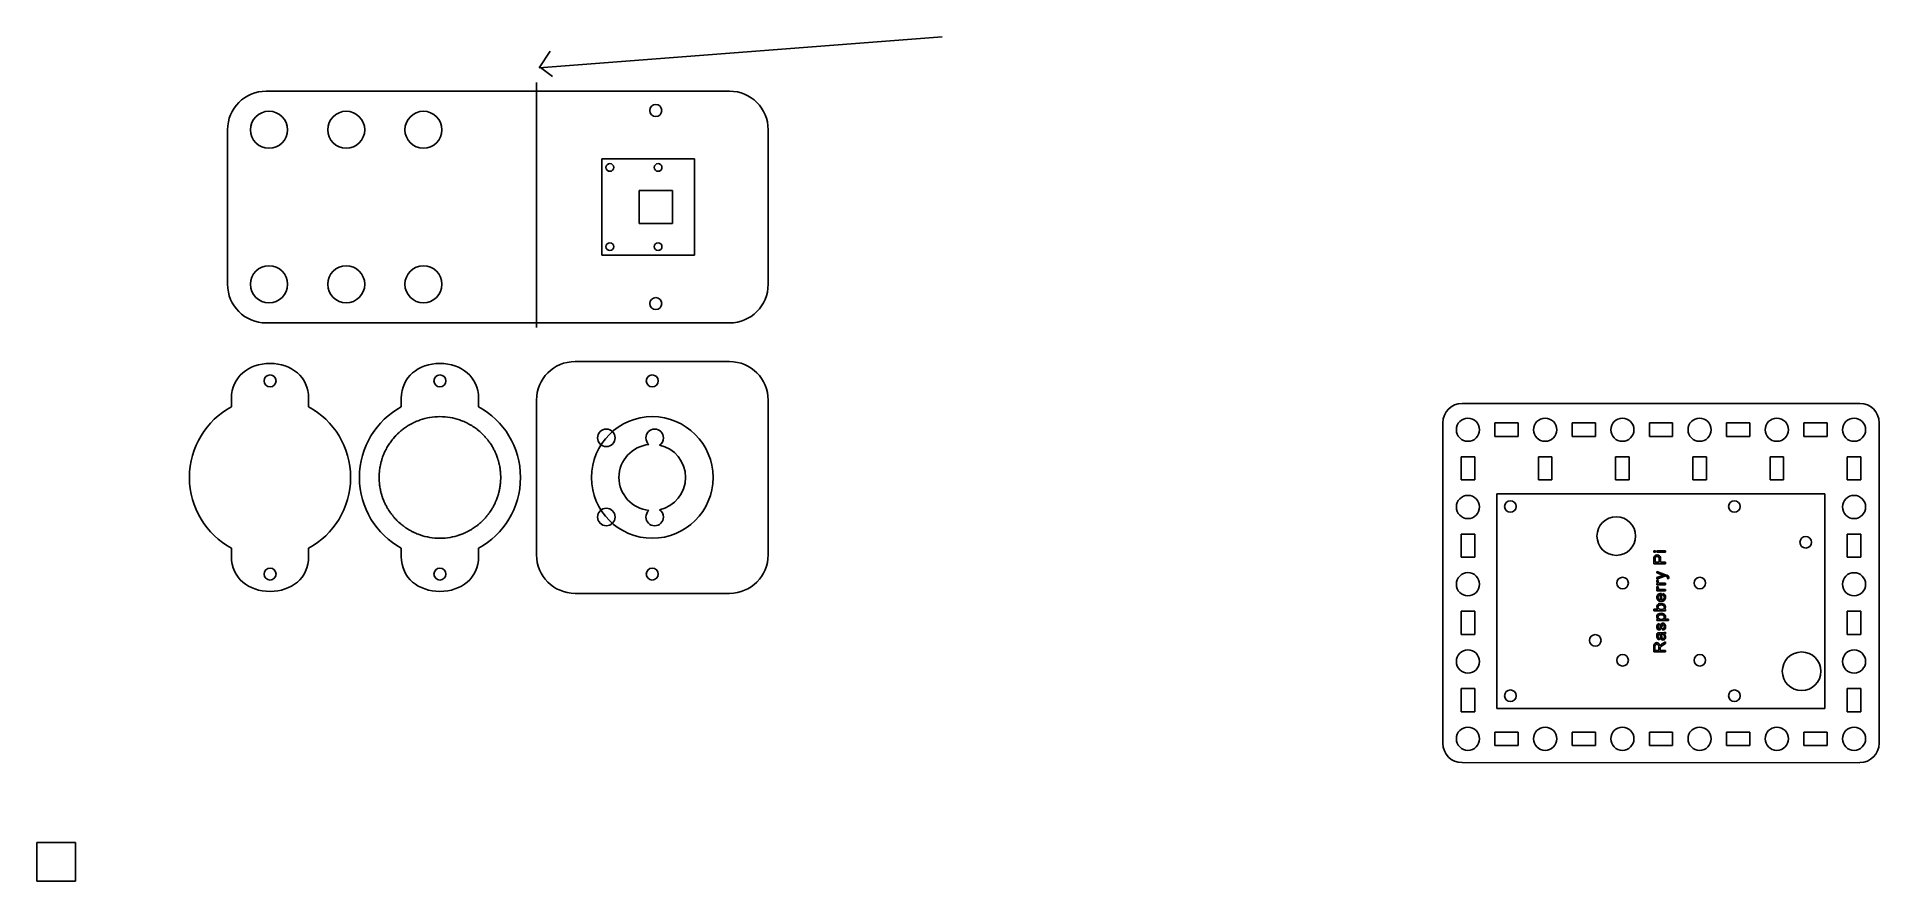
# Model space of a CAD drawing. Extents: x 15 to 492, y 122 to 340.
import ezdxf

# ---------------------------------------------------------------- set-up
doc = ezdxf.new("R2010")
doc.units = 0
doc.layers.add('Layer_1', color=7, linetype='CONTINUOUS')

msp = doc.modelspace()

# ---------------------------------------------------------------- linework, layer by layer
at = {"layer": 'Layer_1', "color": 5}
for p, q in [((249.736647, 340.394482), (145.394624, 332.412032)), ((145.394624, 332.412032), (148.245497, 336.688345)), ((145.394624, 332.697122), (148.815673, 330.131333))]:
    msp.add_line(p, q, dxfattribs=at)
at = {"layer": 'Layer_1', "color": 7}
for p, q in [((74.679852, 326.338144), (194.679849, 326.338144)), ((74.679852, 326.338144), (74.679852, 326.338144)), ((64.679853, 276.338145), (64.679853, 316.338144)), ((204.679849, 316.338144), (204.679849, 276.338145)), ((194.679849, 266.338146), (74.679852, 266.338146)), ((75.680025, 255.839575), (75.680025, 255.839575)), ((119.679937, 255.839575), (119.679937, 255.839575)), ((154.679856, 256.338273), (194.679855, 256.338273)), ((154.679856, 256.338273), (154.679856, 256.338273)), ((65.678804, 246.838323), (65.678804, 245.268462)), ((65.678804, 245.268462), (65.678804, 244.837692)), ((65.678804, 244.837692), (65.678804, 244.643029)), ((85.681304, 245.268462), (85.681304, 246.838323)), ((85.681304, 244.837692), (85.681304, 245.268462)), ((85.681304, 244.651849), (85.681304, 244.837692)), ((109.678716, 246.838323), (109.678716, 245.268462)), ((109.678716, 245.268462), (109.678716, 244.837692)), ((109.678716, 244.837692), (109.678716, 244.643029)), ((129.681216, 245.268462), (129.681216, 246.838323)), ((129.681216, 244.837692), (129.681216, 245.268462)), ((129.681216, 244.651849), (129.681216, 244.837692)), ((144.679856, 206.338274), (144.679856, 246.338273)), ((204.679855, 246.338273), (204.679855, 206.338274)), ((119.679909, 242.076585), (119.679937, 242.076571)), ((175.274842, 238.85948), (175.274842, 238.85948)), ((65.678804, 208.024696), (65.678804, 207.838853)), ((65.678804, 207.838853), (65.678804, 207.266972)), ((65.678804, 207.266972), (65.678804, 205.838222)), ((85.681304, 207.838853), (85.681304, 208.015877)), ((85.681304, 207.266972), (85.681304, 207.838853)), ((85.681304, 205.838222), (85.681304, 207.266972)), ((109.678716, 208.024696), (109.678716, 207.838852)), ((109.678716, 207.838852), (109.678716, 207.266971)), ((109.678716, 207.266971), (109.678716, 205.838221)), ((129.681216, 207.838852), (129.681216, 208.015876)), ((129.681216, 207.266971), (129.681216, 207.838852)), ((129.681216, 205.838221), (129.681216, 207.266971)), ((194.679855, 196.338275), (154.679856, 196.338275)), ((15.287302, 131.836312), (25.287302, 131.836312)), ((15.287302, 121.836312), (15.287302, 131.836312)), ((25.287302, 131.836312), (25.287302, 121.836312)), ((25.287302, 121.836312), (15.287302, 121.836312))]:
    msp.add_line(p, q, dxfattribs=at)
at = {"layer": 'Layer_1', "color": 1}
for p, q in [((144.65486, 328.544264), (144.65486, 265.132024)), ((177.13546, 321.33801), (177.13546, 321.33801)), ((80.200283, 316.338105), (80.200283, 316.338105)), ((100.200243, 316.338105), (100.200243, 316.338105)), ((120.200203, 316.338105), (120.200203, 316.338105)), ((185.583412, 308.838651), (161.583235, 308.838651)), ((161.583235, 308.838651), (161.583235, 283.838701)), ((163.682178, 305.588509), (163.682178, 305.588509)), ((176.182364, 305.588509), (176.182364, 305.588509)), ((185.583412, 283.838701), (185.583412, 308.838651)), ((185.583412, 308.838651), (185.583412, 308.838651)), ((179.875919, 300.630835), (171.290522, 300.630835)), ((171.290522, 300.630835), (171.290522, 292.045457)), ((179.875919, 292.045457), (179.875919, 300.630835)), ((179.875919, 300.630835), (179.875919, 300.630835)), ((171.290522, 292.045457), (179.875919, 292.045457)), ((161.583235, 283.838701), (185.583412, 283.838701)), ((163.682178, 285.088451), (163.682178, 285.088451)), ((176.182364, 285.088451), (176.182364, 285.088451)), ((80.200283, 276.338185), (80.200283, 276.338185)), ((100.200243, 276.338185), (100.200243, 276.338185)), ((120.200203, 276.338185), (120.200203, 276.338185)), ((177.13546, 271.338113), (177.13546, 271.338113)), ((77.225728, 251.336133), (77.225728, 251.336133)), ((121.22564, 251.336132), (121.22564, 251.336132)), ((176.232109, 251.338137), (176.232109, 251.338137)), ((384.407582, 245.50763), (384.407582, 245.521374)), ((384.407582, 245.521374), (487.406357, 245.521092)), ((379.405758, 177.025702), (379.406604, 240.506652)), ((388.906698, 238.691136), (388.906698, 238.691136)), ((392.906352, 236.940407), (392.906352, 240.440668)), ((392.906352, 240.440668), (398.906746, 240.440668)), ((398.906746, 240.440668), (398.906746, 236.940407)), ((408.906162, 238.690467), (408.906162, 238.690467)), ((412.906379, 236.940407), (412.906379, 240.440668)), ((412.906379, 240.440668), (418.906791, 240.440668)), ((418.906791, 240.440668), (418.906791, 236.940407)), ((428.906347, 238.690467), (428.906347, 238.690467)), ((432.906763, 236.940407), (432.906763, 240.440668)), ((432.906763, 240.440668), (438.907174, 240.440668)), ((438.907174, 240.440668), (438.907174, 236.940407)), ((448.906477, 238.690467), (448.906477, 238.690467)), ((452.906807, 236.940407), (452.906807, 240.440668)), ((452.906807, 240.440668), (458.90719, 240.440668)), ((458.90719, 240.440668), (458.90719, 236.940407)), ((468.906634, 238.690467), (468.906634, 238.690467)), ((472.907191, 236.940407), (472.907191, 240.440668)), ((472.907191, 240.440668), (478.907574, 240.440668)), ((478.907574, 240.440668), (478.907574, 236.940407)), ((488.90682, 238.691136), (488.90682, 238.691136)), ((492.405924, 240.520114), (492.405924, 219.519253)), ((162.778381, 234.315866), (162.778381, 234.315866)), ((398.906746, 236.940407), (392.906352, 236.940407)), ((418.906791, 236.940407), (412.906379, 236.940407)), ((438.907174, 236.940407), (432.906763, 236.940407)), ((458.90719, 236.940407), (452.906807, 236.940407)), ((478.907574, 236.940407), (472.907191, 236.940407)), ((384.157463, 225.689266), (384.157463, 231.689663)), ((384.157463, 231.689663), (387.657371, 231.689663)), ((387.657371, 231.689663), (387.657371, 225.689266)), ((404.15749, 225.689266), (404.15749, 231.689663)), ((404.15749, 231.689663), (407.657413, 231.689663)), ((407.657413, 231.689663), (407.657413, 225.689266)), ((424.157874, 225.689266), (424.157874, 231.689663)), ((424.157874, 231.689663), (427.657796, 231.689663)), ((427.657796, 231.689663), (427.657796, 225.689266)), ((444.157918, 225.689266), (444.157918, 231.689663)), ((444.157918, 231.689663), (447.657813, 231.689663)), ((447.657813, 231.689663), (447.657813, 225.689266)), ((464.157935, 225.689266), (464.157935, 231.689663)), ((464.157935, 231.689663), (467.657857, 231.689663)), ((467.657857, 231.689663), (467.657857, 225.689266)), ((484.158318, 225.689266), (484.158318, 231.689663)), ((484.158318, 231.689663), (487.658241, 231.689663)), ((487.658241, 231.689663), (487.658241, 225.689266)), ((190.420328, 226.338286), (190.420328, 226.338286)), ((387.657371, 225.689266), (384.157463, 225.689266)), ((387.657371, 225.689266), (387.657371, 225.689266)), ((407.657413, 225.689266), (404.15749, 225.689266)), ((407.657413, 225.689266), (407.657413, 225.689266)), ((427.657796, 225.689266), (424.157874, 225.689266)), ((427.657796, 225.689266), (427.657796, 225.689266)), ((447.657813, 225.689266), (444.157918, 225.689266)), ((447.657813, 225.689266), (447.657813, 225.689266)), ((467.657857, 225.689266), (464.157935, 225.689266)), ((467.657857, 225.689266), (467.657857, 225.689266)), ((487.658241, 225.689266), (484.158318, 225.689266)), ((487.658241, 225.689266), (487.658241, 225.689266)), ((393.399888, 166.520671), (393.399888, 222.134324)), ((393.399888, 222.134324), (478.331502, 222.134324)), ((396.908133, 220.327396), (396.908133, 220.327396)), ((454.908525, 220.327396), (454.908525, 220.327396)), ((478.331502, 222.134324), (478.331502, 166.520671)), ((492.405924, 219.519253), (492.405924, 179.52025)), ((388.906698, 218.691001), (388.906698, 218.691001)), ((488.90682, 218.690296), (488.90682, 218.690296)), ((162.778381, 213.81595), (162.778381, 213.81595)), ((384.157463, 205.689306), (384.157463, 211.689703)), ((384.157463, 211.689703), (387.657371, 211.689703)), ((387.657371, 211.689703), (387.657371, 205.689306)), ((429.330753, 211.163466), (429.330753, 211.163466)), ((484.158318, 205.689235), (484.158318, 211.689632)), ((484.158318, 211.689632), (487.658241, 211.689632)), ((487.658241, 211.689632), (487.658241, 205.689235)), ((387.657371, 205.689306), (384.157463, 205.689306)), ((387.657371, 205.689306), (387.657371, 205.689306)), ((434.447696, 207.332474), (434.019791, 207.332474)), ((434.019791, 207.332474), (434.019791, 206.960293)), ((434.019791, 206.960293), (434.447696, 206.960293)), ((434.447696, 206.960293), (434.447696, 207.332474)), ((434.447696, 207.332474), (434.447696, 207.332474)), ((437.050152, 207.332474), (434.854802, 207.332474)), ((434.854802, 207.332474), (434.854802, 206.960293)), ((434.854802, 206.960293), (437.050152, 206.960293)), ((437.050152, 206.960293), (437.050152, 207.332474)), ((437.050152, 207.332474), (437.050152, 207.332474)), ((474.888701, 209.560088), (474.888701, 209.560088)), ((487.658241, 205.689235), (484.158318, 205.689235)), ((487.658241, 205.689235), (487.658241, 205.689235)), ((77.225728, 201.336233), (77.225728, 201.336233)), ((121.22564, 201.336232), (121.22564, 201.336232)), ((176.232109, 201.338239), (176.232109, 201.338239)), ((425.961641, 200.513632), (425.961641, 200.513632)), ((434.019819, 205.113677), (434.019819, 203.970324)), ((434.019819, 203.970324), (437.05018, 203.970324)), ((434.377536, 204.371432), (434.377536, 205.146485)), ((435.460563, 204.371432), (434.377536, 204.371432)), ((434.377536, 204.371432), (434.377536, 204.371432)), ((437.087349, 201.172161), (434.854971, 202.007186)), ((434.854971, 202.007186), (434.854971, 201.635006)), ((434.854971, 201.635006), (436.13451, 201.165811)), ((436.126043, 200.853603), (434.854971, 200.396756)), ((434.854971, 199.996), (437.054188, 200.828908)), ((434.854971, 200.396756), (434.854971, 199.996)), ((435.460563, 205.154952), (435.460563, 204.371432)), ((435.81828, 204.371432), (435.81828, 205.148602)), ((437.05018, 204.371432), (435.81828, 204.371432)), ((437.05018, 203.970324), (437.05018, 204.371432)), ((437.05018, 204.371432), (437.05018, 204.371432)), ((437.941071, 200.429917), (437.941071, 200.429917)), ((445.961968, 200.513632), (445.961968, 200.513632)), ((388.906698, 198.691041), (388.906698, 198.691041)), ((435.187852, 198.916288), (434.85483, 198.916288)), ((434.85483, 198.916288), (434.85483, 198.581149)), ((434.85483, 198.581149), (437.05018, 198.581149)), ((435.187852, 197.294851), (434.85483, 197.294851)), ((434.85483, 197.294851), (434.85483, 196.959712)), ((434.85483, 196.959712), (437.05018, 196.959712)), ((435.270402, 199.645833), (434.925385, 199.773891)), ((435.270402, 198.024396), (434.925385, 198.152454)), ((435.741657, 195.904732), (435.741657, 194.678829)), ((437.05018, 198.95333), (435.90083, 198.95333)), ((437.05018, 197.331893), (435.90083, 197.331893)), ((436.047501, 194.658368), (436.047501, 196.295609)), ((436.390768, 196.284956), (436.343129, 195.900428)), ((436.686396, 195.671122), (436.686396, 195.671193)), ((437.05018, 198.581149), (437.05018, 198.95333)), ((437.05018, 198.95333), (437.05018, 198.95333)), ((437.05018, 196.959712), (437.05018, 197.331893)), ((437.05018, 197.331893), (437.05018, 197.331893)), ((437.546327, 200.148753), (437.895577, 200.190028)), ((488.90682, 198.690124), (488.90682, 198.690124)), ((384.157463, 185.689346), (384.157463, 191.689743)), ((384.157463, 191.689743), (387.657371, 191.689743)), ((387.657371, 191.689743), (387.657371, 185.689346)), ((435.100984, 192.201764), (434.019706, 192.201764)), ((434.019706, 192.201764), (434.019706, 191.829584)), ((434.019706, 191.829584), (437.050067, 191.829584)), ((435.282679, 194.872151), (435.282679, 194.872151)), ((435.323234, 192.34852), (435.323234, 192.34852)), ((437.050067, 192.174953), (436.775267, 192.174953)), ((436.775267, 192.174953), (436.775267, 192.174953)), ((437.050067, 191.829584), (437.050067, 192.174953)), ((484.158318, 185.689204), (484.158318, 191.689602)), ((484.158318, 191.689602), (487.658241, 191.689602)), ((487.658241, 191.689602), (487.658241, 185.689204)), ((435.140156, 189.604648), (434.855112, 189.604648)), ((434.855112, 189.604648), (434.855112, 189.265629)), ((434.855112, 189.265629), (437.891484, 189.265629)), ((435.319029, 189.785623), (435.319029, 189.785623)), ((435.471062, 188.165422), (435.421334, 188.529136)), ((436.130474, 186.149283), (435.63413, 186.149283)), ((436.337146, 187.156478), (436.395001, 186.788531)), ((437.891484, 189.637809), (436.822906, 189.637809)), ((436.922051, 187.074986), (436.922051, 187.074986)), ((437.05018, 185.878364), (437.05018, 186.267125)), ((437.891484, 189.265629), (437.891484, 189.637809)), ((437.891484, 189.637809), (437.891484, 189.637809)), ((387.657371, 185.689346), (384.157463, 185.689346)), ((387.657371, 185.689346), (387.657371, 185.689346)), ((420.384224, 184.159419), (420.384224, 184.159419)), ((434.019734, 182.499952), (434.019734, 181.156222)), ((434.354591, 181.55733), (434.354591, 182.516533)), ((435.357185, 181.55733), (434.354591, 181.55733)), ((434.354591, 181.55733), (434.354591, 181.55733)), ((435.357185, 182.419166), (435.357185, 181.55733)), ((435.481363, 184.309561), (435.530752, 184.673275)), ((435.704686, 181.55733), (435.704686, 182.022291)), ((437.05018, 181.55733), (435.704686, 181.55733)), ((435.948441, 185.772883), (436.08498, 185.772883)), ((436.08498, 185.772883), (436.08498, 185.772883)), ((437.050095, 183.827102), (436.225301, 183.299699)), ((436.419696, 182.921522), (437.050095, 183.32263)), ((437.050095, 183.32263), (437.050095, 183.827102)), ((437.050095, 181.156222), (437.050095, 181.55733)), ((437.050095, 181.55733), (437.05018, 181.55733)), ((437.05018, 185.878505), (437.05018, 185.878364)), ((487.658241, 185.689204), (484.158318, 185.689204)), ((487.658241, 185.689204), (487.658241, 185.689204)), ((379.405758, 169.507302), (379.405758, 177.025702)), ((388.906698, 178.691081), (388.906698, 178.691081)), ((425.961641, 180.513461), (425.961641, 180.513461)), ((434.019734, 181.156222), (437.050095, 181.156222)), ((445.961968, 180.513461), (445.961968, 180.513461)), ((488.90682, 178.689986), (488.90682, 178.689986)), ((492.405924, 179.52025), (492.405642, 179.52025)), ((492.405642, 179.52025), (492.405642, 157.519617)), ((477.331306, 176.163005), (477.331306, 176.163005)), ((379.406322, 157.506155), (379.405758, 169.507302)), ((384.157463, 165.688821), (384.157463, 171.689218)), ((384.157463, 171.689218), (387.657371, 171.689218)), ((387.657371, 171.689218), (387.657371, 165.688821)), ((396.908133, 171.327127), (396.908133, 171.327127)), ((454.908525, 171.327127), (454.908525, 171.327127)), ((484.158318, 165.688821), (484.158318, 171.689218)), ((484.158318, 171.689218), (487.658241, 171.689218)), ((487.658241, 171.689218), (487.658241, 165.688821)), ((387.657371, 165.688821), (384.157463, 165.688821)), ((387.657371, 165.688821), (387.657371, 165.688821)), ((478.331502, 166.520671), (393.399888, 166.520671)), ((478.331502, 166.520671), (478.331502, 166.520671)), ((487.658241, 165.688821), (484.158318, 165.688821)), ((487.658241, 165.688821), (487.658241, 165.688821)), ((388.906698, 158.689817), (388.906698, 158.689817)), ((392.906352, 156.939579), (392.906352, 160.439841)), ((392.906352, 160.439841), (398.906746, 160.439841)), ((398.906746, 160.439841), (398.906746, 156.939579)), ((408.906162, 158.689817), (408.906162, 158.689817)), ((412.906379, 156.939579), (412.906379, 160.439841)), ((412.906379, 160.439841), (418.906791, 160.439841)), ((418.906791, 160.439841), (418.906791, 156.939579)), ((428.906347, 158.689817), (428.906347, 158.689817)), ((432.906763, 156.939579), (432.906763, 160.439841)), ((432.906763, 160.439841), (438.907174, 160.439841)), ((438.907174, 160.439841), (438.907174, 156.939579)), ((448.906477, 158.689817), (448.906477, 158.689817)), ((452.906807, 156.939579), (452.906807, 160.439841)), ((452.906807, 160.439841), (458.90719, 160.439841)), ((458.90719, 160.439841), (458.90719, 156.939579)), ((468.906634, 158.689817), (468.906634, 158.689817)), ((472.907191, 156.939579), (472.907191, 160.439841)), ((472.907191, 160.439841), (478.907574, 160.439841)), ((478.907574, 160.439841), (478.907574, 156.939579)), ((488.90682, 158.689817), (488.90682, 158.689817)), ((398.906746, 156.939579), (392.906352, 156.939579)), ((398.906746, 156.939579), (398.906746, 156.939579)), ((418.906791, 156.939579), (412.906379, 156.939579)), ((418.906791, 156.939579), (418.906791, 156.939579)), ((438.907174, 156.939579), (432.906763, 156.939579)), ((438.907174, 156.939579), (438.907174, 156.939579)), ((458.90719, 156.939579), (452.906807, 156.939579)), ((458.90719, 156.939579), (458.90719, 156.939579)), ((478.907574, 156.939579), (472.907191, 156.939579)), ((478.907574, 156.939579), (478.907574, 156.939579)), ((487.404664, 152.504895), (384.405889, 152.505177)), ((487.404664, 152.518639), (487.404664, 152.504895))]:
    msp.add_line(p, q, dxfattribs=at)
at = {"layer": 'Layer_1', "color": 7}
for points in [[(64.679853, 316.338144), (64.679853, 321.878144), (69.139853, 326.338144), (74.679852, 326.338144)], [(194.679849, 326.338144), (200.219849, 326.338144), (204.679849, 321.878144), (204.679849, 316.338144)], [(74.679852, 266.338146), (69.139853, 266.338146), (64.679853, 270.798146), (64.679853, 276.338145)], [(204.679849, 276.338145), (204.679849, 270.798146), (200.219849, 266.338146), (194.679849, 266.338146)], [(75.680025, 255.839575), (70.140144, 255.839575), (65.678804, 252.378323), (65.678804, 246.838323)], [(85.681304, 246.838323), (85.681304, 252.378323), (81.220076, 255.839575), (75.680025, 255.839575)], [(119.679937, 255.839575), (114.140056, 255.839575), (109.678716, 252.378323), (109.678716, 246.838323)], [(129.681216, 246.838323), (129.681216, 252.378323), (125.219988, 255.839575), (119.679937, 255.839575)], [(144.679856, 246.338273), (144.679856, 251.878273), (149.139856, 256.338273), (154.679856, 256.338273)], [(194.679855, 256.338273), (200.219855, 256.338273), (204.679855, 251.878273), (204.679855, 246.338273)], [(65.678804, 244.643029), (59.204005, 241.10109), (54.813192, 234.234778), (54.813248, 226.333863)], [(96.546859, 226.333863), (96.546859, 234.235913), (92.157372, 241.109988), (85.681304, 244.651849)], [(109.678716, 244.643029), (103.203917, 241.101089), (98.813104, 234.234778), (98.81316, 226.333862)], [(140.546771, 226.333862), (140.546771, 234.235913), (136.157284, 241.109988), (129.681216, 244.651849)], [(109.511104, 238.34596), (109.605197, 238.425634), (109.69737, 238.506601), (109.793326, 238.584085)], [(109.793326, 238.584085), (109.945782, 238.707317), (110.103742, 238.828103), (110.260742, 238.945682)], [(110.260742, 238.945682), (110.2757, 238.956915), (110.289811, 238.969784), (110.304854, 238.98096)], [(110.304854, 238.98096), (110.474215, 239.106806), (110.641884, 239.223454), (110.816382, 239.342557)], [(110.816382, 239.342557), (110.872459, 239.380829), (110.927323, 239.419646), (110.983965, 239.45721)], [(110.983965, 239.45721), (111.146412, 239.565089), (111.311174, 239.672783), (111.477854, 239.77471)], [(111.477854, 239.77471), (111.587582, 239.841794), (111.701459, 239.904289), (111.812965, 239.968738)], [(111.812965, 239.968738), (111.876832, 240.005633), (111.942618, 240.038548), (112.007021, 240.074571)], [(112.007021, 240.074571), (112.106532, 240.130262), (112.205987, 240.188566), (112.306854, 240.24214)], [(112.306854, 240.24214), (112.353477, 240.266891), (112.401172, 240.288411), (112.447965, 240.312696)], [(112.447965, 240.312696), (112.591108, 240.386839), (112.734533, 240.463343), (112.880132, 240.533182)], [(112.880132, 240.533182), (113.06256, 240.620682), (113.249504, 240.708352), (113.435742, 240.788946)], [(113.435742, 240.788946), (113.621896, 240.869439), (113.810477, 240.94482), (114.000187, 241.018252)], [(114.000187, 241.018252), (114.172596, 241.084955), (114.345316, 241.151531), (114.520548, 241.212279)], [(114.520548, 241.212279), (114.538046, 241.218375), (114.555826, 241.223879), (114.573465, 241.229918)], [(114.573465, 241.229918), (116.17437, 241.778465), (117.893019, 242.076585), (119.679909, 242.076585)], [(119.679937, 242.076571), (121.466856, 242.076571), (123.176671, 241.778451), (124.777604, 241.229904)], [(124.777604, 241.229904), (124.795102, 241.223893), (124.812995, 241.218333), (124.830493, 241.212265)], [(124.830493, 241.212265), (125.005809, 241.151517), (125.178473, 241.084941), (125.350854, 241.018237)], [(125.350854, 241.018237), (125.54062, 240.944806), (125.729173, 240.869425), (125.915299, 240.788932)], [(125.915299, 240.788932), (126.101594, 240.708403), (126.288453, 240.620609), (126.470938, 240.533168)], [(126.470938, 240.533168), (126.479122, 240.529189), (126.489, 240.528314), (126.497467, 240.524363)], [(126.497467, 240.524363), (126.549029, 240.499555), (126.59616, 240.470351), (126.647411, 240.444988)], [(126.647411, 240.444988), (126.826594, 240.356263), (127.001205, 240.26686), (127.176578, 240.171585)], [(127.176578, 240.171585), (127.297313, 240.105943), (127.419317, 240.037425), (127.538161, 239.968738)], [(127.538161, 239.968738), (127.61216, 239.925989), (127.685453, 239.88036), (127.758633, 239.836446)], [(127.758633, 239.836446), (127.857862, 239.776925), (127.960676, 239.721686), (128.058522, 239.660057)], [(128.058522, 239.660057), (128.176802, 239.585502), (128.295081, 239.508343), (128.4113, 239.430752)], [(128.4113, 239.430752), (128.460971, 239.397503), (128.511884, 239.367534), (128.561217, 239.333738)], [(128.561217, 239.333738), (128.892856, 239.106786), (129.209848, 238.861549), (129.522522, 238.610543)], [(129.522522, 238.610543), (129.602222, 238.546535), (129.682288, 238.482031), (129.760661, 238.416515)], [(175.274842, 238.85948), (174.019123, 238.85948), (173.008259, 237.838888), (173.008259, 236.584063)], [(177.550278, 236.584063), (177.550278, 237.838888), (176.530703, 238.85948), (175.274842, 238.85948)], [(105.674631, 233.521724), (105.766241, 233.69975), (105.858838, 233.876889), (105.956854, 234.05089)], [(105.956854, 234.05089), (106.055829, 234.226436), (106.160138, 234.399954), (106.265548, 234.571238)], [(106.265548, 234.571238), (106.374401, 234.748033), (106.485145, 234.928328), (106.600687, 235.100404)], [(106.600687, 235.100404), (106.709484, 235.262394), (106.821244, 235.419005), (106.935826, 235.576654)], [(106.935826, 235.576654), (107.053597, 235.738715), (107.173683, 235.895594), (107.297409, 236.052904)], [(107.297409, 236.052904), (107.373666, 236.149831), (107.448285, 236.248874), (107.526743, 236.343946)], [(107.526743, 236.343946), (107.555642, 236.379046), (107.585643, 236.414933), (107.614909, 236.449779)], [(107.614909, 236.449779), (107.748908, 236.609373), (107.889342, 236.763102), (108.029437, 236.91721)], [(108.029437, 236.91721), (108.044959, 236.934171), (108.058026, 236.953227), (108.07352, 236.970127)], [(108.07352, 236.970127), (108.222759, 237.132794), (108.376401, 237.29011), (108.532131, 237.446377)], [(108.532131, 237.446377), (108.552734, 237.467007), (108.573223, 237.487609), (108.593882, 237.508113)], [(108.593882, 237.508113), (108.75757, 237.670503), (108.925916, 237.829239), (109.096576, 237.984363)], [(109.096576, 237.984363), (109.185081, 238.064734), (109.270876, 238.14412), (109.361187, 238.222488)], [(109.361187, 238.222488), (109.409447, 238.264437), (109.462279, 238.304592), (109.511104, 238.34596)], [(129.760661, 238.416515), (129.90307, 238.297463), (130.045903, 238.17885), (130.183994, 238.054918)], [(130.183994, 238.054918), (130.26773, 237.979757), (130.34884, 237.90253), (130.430939, 237.825613)], [(130.430939, 237.825613), (130.462858, 237.795737), (130.496245, 237.767557), (130.527967, 237.737418)], [(130.527967, 237.737418), (130.64111, 237.629646), (130.75318, 237.522167), (130.863078, 237.411099)], [(130.863078, 237.411099), (131.005205, 237.267699), (131.141095, 237.118877), (131.277606, 236.970127)], [(131.277606, 236.970127), (131.38327, 236.854904), (131.484023, 236.73569), (131.5863, 236.617349)], [(131.5863, 236.617349), (131.6325, 236.563871), (131.681861, 236.512704), (131.727411, 236.458599)], [(131.727411, 236.458599), (131.838579, 236.32631), (131.946839, 236.197676), (132.053717, 236.061724)], [(132.053717, 236.061724), (132.08764, 236.018626), (132.117245, 235.972892), (132.150745, 235.929432)], [(132.150745, 235.929432), (132.24052, 235.812872), (132.328742, 235.695772), (132.4153, 235.576654)], [(132.4153, 235.576654), (132.651209, 235.252192), (132.874645, 234.922573), (133.085578, 234.580057)], [(133.085578, 234.580057), (133.102511, 234.552794), (133.121843, 234.528066), (133.138522, 234.500682)], [(133.138522, 234.500682), (133.226406, 234.355823), (133.310904, 234.207586), (133.394272, 234.05971)], [(133.394272, 234.05971), (133.405843, 234.039108), (133.417979, 234.018627), (133.42955, 233.997974)], [(133.42955, 233.997974), (133.516644, 233.84197), (133.594594, 233.680942), (133.676494, 233.521724)], [(173.793175, 234.873091), (169.441478, 234.43364), (166.049731, 230.779023), (166.049731, 226.335869)], [(173.008259, 236.584063), (173.008259, 235.898435), (173.312918, 235.289747), (173.793175, 234.873091)], [(176.562509, 234.714341), (177.161094, 235.123614), (177.55025, 235.804348), (177.550278, 236.584063)], [(183.309362, 226.335869), (183.309362, 230.432214), (180.423272, 233.860102), (176.562509, 234.714341)], [(104.140076, 228.873877), (104.173463, 229.080257), (104.213341, 229.278806), (104.254715, 229.482418)], [(104.254715, 229.482418), (104.282373, 229.619022), (104.311667, 229.752818), (104.342909, 229.888113)], [(104.342909, 229.888113), (104.366052, 229.988025), (104.388488, 230.088798), (104.413465, 230.187974)], [(104.413465, 230.187974), (104.432938, 230.264826), (104.454726, 230.340882), (104.475187, 230.417279)], [(104.475187, 230.417279), (104.511706, 230.553282), (104.549891, 230.688447), (104.589854, 230.822974)], [(104.589854, 230.822974), (104.634614, 230.973695), (104.68183, 231.123972), (104.730965, 231.272765)], [(104.730965, 231.272765), (104.795481, 231.468196), (104.861944, 231.66289), (104.933798, 231.854849)], [(104.933798, 231.854849), (105.010958, 232.060628), (105.086593, 232.261796), (105.171937, 232.46339)], [(105.171937, 232.46339), (105.197055, 232.522852), (105.225446, 232.580696), (105.251298, 232.639779)], [(105.251298, 232.639779), (105.313641, 232.781949), (105.379032, 232.923173), (105.445354, 233.063113)], [(105.445354, 233.063113), (105.518675, 233.218016), (105.596428, 233.369648), (105.674631, 233.521724)], [(133.676494, 233.521724), (133.742873, 233.392596), (133.807643, 233.264839), (133.870522, 233.133668)], [(133.870522, 233.133668), (133.961849, 232.943148), (134.051314, 232.746259), (134.135106, 232.551585)], [(134.135106, 232.551585), (134.153168, 232.509867), (134.179217, 232.470017), (134.196856, 232.428113)], [(134.196856, 232.428113), (134.20504, 232.408498), (134.206451, 232.386022), (134.214354, 232.366377)], [(134.214354, 232.366377), (134.28522, 232.195976), (134.352304, 232.028212), (134.417215, 231.854849)], [(134.417215, 231.854849), (134.480348, 231.686309), (134.536143, 231.514545), (134.593604, 231.343321)], [(134.593604, 231.343321), (134.600659, 231.321929), (134.613077, 231.303006), (134.620133, 231.281585)], [(134.620133, 231.281585), (134.649258, 231.193311), (134.680669, 231.105961), (134.708299, 231.017002)], [(134.708299, 231.017002), (134.725232, 230.962259), (134.735957, 230.904429), (134.75241, 230.849432)], [(134.75241, 230.849432), (134.79511, 230.706594), (134.837162, 230.561791), (134.875882, 230.417279)], [(134.875882, 230.417279), (134.896202, 230.341085), (134.9183, 230.26462), (134.937633, 230.187974)], [(134.937633, 230.187974), (134.96275, 230.088304), (134.984961, 229.988527), (135.008188, 229.888113)], [(135.008188, 229.888113), (135.039346, 229.752818), (135.068697, 229.619022), (135.096354, 229.482418)], [(135.096354, 229.482418), (135.137785, 229.278747), (135.177606, 229.080322), (135.211021, 228.873877)], [(54.813248, 226.333863), (54.813248, 218.432947), (59.204033, 211.566636), (65.678804, 208.024696)], [(85.681304, 208.015877), (92.157372, 211.558037), (96.546859, 218.431734), (96.546859, 226.333863)], [(98.81316, 226.333862), (98.81316, 218.432947), (103.203945, 211.566635), (109.678716, 208.024696)], [(103.9373, 226.333877), (103.9373, 226.585681), (103.943508, 226.834612), (103.954797, 227.083529)], [(103.954797, 225.584224), (103.943226, 225.833124), (103.9373, 226.082072), (103.9373, 226.333877)], [(103.954797, 227.083529), (103.961571, 227.230768), (103.97032, 227.378347), (103.981326, 227.524502)], [(103.981326, 225.187349), (103.971731, 225.320264), (103.961288, 225.450414), (103.954797, 225.584224)], [(103.981326, 227.524502), (103.984431, 227.565627), (103.986688, 227.606936), (103.990075, 227.647974)], [(103.999106, 225.00214), (103.994026, 225.063848), (103.985842, 225.125438), (103.981326, 225.187349)], [(103.990075, 227.647974), (104.004751, 227.825057), (104.022559, 228.001768), (104.042992, 228.17714)], [(104.043189, 224.517071), (104.024563, 224.678031), (104.012738, 224.839739), (103.999106, 225.00214)], [(104.042992, 228.17714), (104.049765, 228.23595), (104.061901, 228.29492), (104.069521, 228.353529)], [(104.069718, 224.305404), (104.060687, 224.376011), (104.051374, 224.446174), (104.043189, 224.517071)], [(104.069521, 228.353529), (104.091816, 228.528019), (104.111995, 228.701221), (104.140076, 228.873877)], [(104.140274, 223.802696), (104.113463, 223.968798), (104.091336, 224.137603), (104.069718, 224.305404)], [(129.681216, 208.015876), (136.157284, 211.558036), (140.546771, 218.431733), (140.546771, 226.333862)], [(135.211021, 228.873877), (135.238961, 228.701221), (135.259253, 228.528019), (135.281577, 228.353529)], [(135.281662, 224.287765), (135.260213, 224.122849), (135.237607, 223.957148), (135.211106, 223.793877)], [(135.281577, 228.353529), (135.289197, 228.29435), (135.30105, 228.236523), (135.308106, 228.17714)], [(135.30819, 224.517071), (135.299442, 224.441009), (135.291539, 224.363491), (135.281662, 224.287765)], [(135.308106, 228.17714), (135.328426, 228.001768), (135.346403, 227.825057), (135.361051, 227.647974)], [(135.352302, 225.00214), (135.338755, 224.839739), (135.32662, 224.678031), (135.30819, 224.517071)], [(135.3698, 225.187349), (135.365284, 225.125028), (135.357382, 225.064258), (135.352302, 225.00214)], [(135.361051, 227.647974), (135.364437, 227.607071), (135.366695, 227.565492), (135.3698, 227.524502)], [(135.3698, 227.524502), (135.380806, 227.377495), (135.389273, 227.231634), (135.396328, 227.083529)], [(135.396328, 225.584224), (135.39012, 225.450877), (135.379395, 225.319804), (135.3698, 225.187349)], [(135.396328, 227.083529), (135.4079, 226.834513), (135.413826, 226.585788), (135.413826, 226.333877)], [(135.413826, 226.333877), (135.413826, 226.081965), (135.4079, 225.833223), (135.396328, 225.584224)], [(166.049731, 226.335869), (166.049703, 221.895755), (169.436934, 218.24219), (173.78437, 217.798647)], [(176.562509, 217.966217), (180.423272, 218.820455), (183.309362, 222.239524), (183.309362, 226.335869)], [(104.254912, 223.185335), (104.213539, 223.388891), (104.173661, 223.596361), (104.140274, 223.802696)], [(104.325468, 222.859015), (104.301197, 222.966943), (104.277039, 223.076581), (104.254912, 223.185335)], [(104.413662, 222.47096), (104.381348, 222.598956), (104.354622, 222.729792), (104.325468, 222.859015)], [(104.466579, 222.276932), (104.449364, 222.341852), (104.430144, 222.405713), (104.413662, 222.47096)], [(104.60769, 221.783043), (104.558301, 221.946738), (104.510719, 222.111033), (104.466579, 222.276932)], [(104.713524, 221.447904), (104.67706, 221.559453), (104.641698, 221.670414), (104.60769, 221.783043)], [(104.76644, 221.297974), (104.749507, 221.348088), (104.729977, 221.397567), (104.713524, 221.447904)], [(104.92519, 220.839363), (104.868774, 220.990577), (104.818313, 221.1446), (104.76644, 221.297974)], [(105.154496, 220.24846), (105.072313, 220.444119), (104.999584, 220.639772), (104.92519, 220.839363)], [(105.171994, 220.213182), (105.166914, 220.225233), (105.159294, 220.236409), (105.154496, 220.24846)], [(105.489494, 219.516446), (105.379088, 219.745577), (105.271449, 219.97804), (105.171994, 220.213182)], [(105.718799, 219.057835), (105.640144, 219.208367), (105.563379, 219.363098), (105.489494, 219.516446)], [(133.861717, 219.516446), (133.787351, 219.36196), (133.711688, 219.209464), (133.63244, 219.057835)], [(134.179217, 220.213182), (134.07979, 219.978006), (133.972122, 219.745602), (133.861717, 219.516446)], [(134.426161, 220.839363), (134.347619, 220.628715), (134.266508, 220.419447), (134.179217, 220.213182)], [(134.58494, 221.297974), (134.533349, 221.145467), (134.482211, 220.989728), (134.426161, 220.839363)], [(134.637828, 221.447904), (134.621459, 221.397505), (134.601845, 221.348147), (134.58494, 221.297974)], [(134.743661, 221.783043), (134.709654, 221.669999), (134.674432, 221.559856), (134.637828, 221.447904)], [(134.884772, 222.276932), (134.840661, 222.110991), (134.793107, 221.946772), (134.743661, 221.783043)], [(134.937717, 222.47096), (134.921348, 222.406083), (134.901988, 222.341485), (134.884772, 222.276932)], [(135.025884, 222.859015), (134.996956, 222.73048), (134.969834, 222.598282), (134.937717, 222.47096)], [(135.211106, 223.793877), (135.15977, 223.476825), (135.095931, 223.169392), (135.025884, 222.859015)], [(105.921632, 218.687418), (105.853165, 218.810264), (105.784077, 218.932991), (105.718799, 219.057835)], [(106.045133, 218.466932), (106.002828, 218.539915), (105.962752, 218.613702), (105.921632, 218.687418)], [(106.212688, 218.17589), (106.154776, 218.271177), (106.101013, 218.370333), (106.045133, 218.466932)], [(106.265605, 218.096515), (106.248954, 218.123468), (106.229142, 218.148837), (106.212688, 218.17589)], [(106.459632, 217.787835), (106.394157, 217.888851), (106.328794, 217.993919), (106.265605, 218.096515)], [(106.609577, 217.558529), (106.55889, 217.633761), (106.508993, 217.711689), (106.459632, 217.787835)], [(106.706577, 217.417418), (106.673867, 217.464911), (106.64175, 217.510662), (106.609577, 217.558529)], [(107.006438, 217.002904), (106.90512, 217.140183), (106.803492, 217.276778), (106.706577, 217.417418)], [(107.200466, 216.738321), (107.133664, 216.824975), (107.071462, 216.914831), (107.006438, 217.002904)], [(107.359216, 216.535474), (107.305622, 216.602722), (107.252987, 216.670181), (107.200466, 216.738321)], [(107.614966, 216.217974), (107.528239, 216.321309), (107.443374, 216.4299), (107.359216, 216.535474)], [(107.676716, 216.147418), (107.656396, 216.171153), (107.635032, 216.194129), (107.614966, 216.217974)], [(108.029494, 215.750543), (107.911525, 215.880312), (107.790338, 216.013749), (107.676716, 216.147418)], [(108.523382, 215.230196), (108.354275, 215.399899), (108.190755, 215.573305), (108.029494, 215.750543)], [(108.884966, 214.886238), (108.76392, 215.000459), (108.640815, 215.112224), (108.523382, 215.230196)], [(108.929077, 214.84214), (108.913837, 214.856364), (108.900149, 214.871963), (108.884966, 214.886238)], [(109.211299, 214.577557), (109.114694, 214.663624), (109.023537, 214.753751), (108.929077, 214.84214)], [(130.430967, 214.85096), (130.300326, 214.728622), (130.168811, 214.607238), (130.034106, 214.489363)], [(130.863106, 215.265474), (130.722559, 215.12346), (130.576848, 214.987567), (130.430967, 214.85096)], [(131.33055, 215.750543), (131.179392, 215.584252), (131.021207, 215.425149), (130.863106, 215.265474)], [(131.586328, 216.050404), (131.500364, 215.951), (131.418942, 215.847749), (131.33055, 215.750543)], [(131.709772, 216.191515), (131.669556, 216.143811), (131.62711, 216.09762), (131.586328, 216.050404)], [(131.991995, 216.535474), (131.899793, 216.419774), (131.805192, 216.30452), (131.709772, 216.191515)], [(132.150773, 216.738321), (132.098562, 216.670675), (132.045278, 216.602239), (131.991995, 216.535474)], [(132.371245, 217.029363), (132.298827, 216.930743), (132.225364, 216.835168), (132.150773, 216.738321)], [(132.468273, 217.161654), (132.436043, 217.116922), (132.40387, 217.073742), (132.371245, 217.029363)], [(132.7593, 217.584988), (132.663204, 217.441622), (132.568857, 217.301634), (132.468273, 217.161654)], [(133.085606, 218.096515), (132.979829, 217.924713), (132.871456, 217.752331), (132.7593, 217.584988)], [(133.306106, 218.466932), (133.234252, 218.342822), (133.160733, 218.218447), (133.085606, 218.096515)], [(133.429578, 218.687418), (133.388628, 218.614004), (133.348185, 218.539616), (133.306106, 218.466932)], [(133.63244, 219.057835), (133.566569, 218.931902), (133.498638, 218.811314), (133.429578, 218.687418)], [(173.78437, 217.798647), (173.308713, 217.381881), (173.008259, 216.769829), (173.008259, 216.087675)], [(173.008259, 216.087675), (173.008259, 214.833852), (174.019123, 213.812258), (175.274842, 213.812258)], [(175.274842, 213.812258), (176.530703, 213.812258), (177.55025, 214.833852), (177.550278, 216.087675)], [(177.550278, 216.087675), (177.550278, 216.867763), (177.161094, 217.556707), (176.562509, 217.966217)], [(109.467077, 214.357071), (109.381366, 214.430076), (109.295345, 214.502763), (109.211299, 214.577557)], [(109.82866, 214.066029), (109.707728, 214.163187), (109.585018, 214.256453), (109.467077, 214.357071)], [(110.260799, 213.722071), (110.114072, 213.831796), (109.97138, 213.951365), (109.82866, 214.066029)], [(110.30491, 213.695627), (110.291364, 213.70573), (110.274458, 213.711967), (110.260799, 213.722071)], [(110.692966, 213.413405), (110.56193, 213.504695), (110.432983, 213.600495), (110.30491, 213.695627)], [(110.807633, 213.33403), (110.769025, 213.360361), (110.731263, 213.38674), (110.692966, 213.413405)], [(110.878188, 213.281113), (110.853917, 213.297538), (110.831819, 213.317463), (110.807633, 213.33403)], [(111.292688, 213.01653), (111.153186, 213.104419), (111.014643, 213.189013), (110.878188, 213.281113)], [(111.813021, 212.707849), (111.638015, 212.80906), (111.463404, 212.908853), (111.292688, 213.01653)], [(112.289299, 212.443266), (112.128969, 212.528675), (111.969993, 212.617117), (111.813021, 212.707849)], [(112.571522, 212.293335), (112.475651, 212.341889), (112.383957, 212.392821), (112.289299, 212.443266)], [(112.853744, 212.152224), (112.758635, 212.198032), (112.665473, 212.245685), (112.571522, 212.293335)], [(113.435799, 211.887641), (113.241009, 211.971859), (113.044357, 212.060459), (112.853744, 212.152224)], [(114.000243, 211.658335), (113.810562, 211.731767), (113.621924, 211.807148), (113.435799, 211.887641)], [(114.520605, 211.464307), (114.345373, 211.525056), (114.172653, 211.591632), (114.000243, 211.658335)], [(114.573521, 211.446668), (114.556024, 211.45268), (114.538159, 211.458211), (114.520605, 211.464307)], [(119.679966, 210.600002), (117.893076, 210.600002), (116.174427, 210.898122), (114.573521, 211.446668)], [(124.777633, 211.446668), (123.176699, 210.898122), (121.466884, 210.600002), (119.679966, 210.600002)], [(124.830521, 211.464307), (124.813023, 211.458211), (124.795159, 211.45268), (124.777633, 211.446668)], [(125.350882, 211.658335), (125.178501, 211.591632), (125.005809, 211.525056), (124.830521, 211.464307)], [(125.915327, 211.887641), (125.729201, 211.807148), (125.540649, 211.731767), (125.350882, 211.658335)], [(125.977077, 211.914085), (125.956475, 211.90511), (125.935901, 211.896474), (125.915327, 211.887641)], [(126.470966, 212.134571), (126.308716, 212.056819), (126.142234, 211.986387), (125.977077, 211.914085)], [(126.497495, 212.15221), (126.487899, 212.14761), (126.480562, 212.139143), (126.470966, 212.134571)], [(127.009023, 212.407974), (126.840254, 212.318921), (126.66982, 212.235237), (126.497495, 212.15221)], [(127.176606, 212.496168), (127.121037, 212.466021), (127.064987, 212.437469), (127.009023, 212.407974)], [(127.538189, 212.699015), (127.418866, 212.630074), (127.297821, 212.562042), (127.176606, 212.496168)], [(127.83805, 212.875404), (127.73995, 212.815864), (127.637673, 212.756456), (127.538189, 212.699015)], [(128.058551, 213.016515), (127.984891, 212.970107), (127.912472, 212.920622), (127.83805, 212.875404)], [(128.561245, 213.342835), (128.396935, 213.23031), (128.227235, 213.122888), (128.058551, 213.016515)], [(129.055134, 213.695613), (128.89311, 213.575276), (128.727954, 213.457008), (128.561245, 213.342835)], [(129.690134, 214.189502), (129.481515, 214.017414), (129.272586, 213.856951), (129.055134, 213.695613)], [(130.034106, 214.489363), (129.919778, 214.389357), (129.807341, 214.286216), (129.690134, 214.189502)], [(65.678804, 205.838222), (65.678804, 200.298222), (70.140031, 196.83697), (75.680025, 196.83697)], [(75.680025, 196.83697), (81.220104, 196.83697), (85.681304, 200.298222), (85.681304, 205.838222)], [(109.678716, 205.838221), (109.678716, 200.298222), (114.139943, 196.836969), (119.679937, 196.836969)], [(119.679937, 196.836969), (125.220016, 196.836969), (129.681216, 200.298222), (129.681216, 205.838221)], [(154.679856, 196.338275), (149.139856, 196.338275), (144.679856, 200.798275), (144.679856, 206.338274)], [(204.679855, 206.338274), (204.679855, 200.798275), (200.219855, 196.338275), (194.679855, 196.338275)]]:
    msp.add_open_spline(points, degree=3, dxfattribs=at)
at = {"layer": 'Layer_1', "color": 1}
for points in [[(70.610999, 316.338105), (70.610999, 318.986116), (72.757635, 321.132747), (75.405641, 321.132747)], [(75.405641, 321.132747), (78.053648, 321.132747), (80.200283, 318.986116), (80.200283, 316.338105)], [(90.610959, 316.338105), (90.610959, 318.986116), (92.757595, 321.132747), (95.405601, 321.132747)], [(95.405601, 321.132747), (98.053608, 321.132747), (100.200243, 318.986116), (100.200243, 316.338105)], [(110.610919, 316.338105), (110.610919, 318.986116), (112.757555, 321.132747), (115.405561, 321.132747)], [(115.405561, 321.132747), (118.053568, 321.132747), (120.200203, 318.986116), (120.200203, 316.338105)], [(174.030981, 321.33801), (174.030981, 322.195303), (174.725844, 322.890334), (175.583139, 322.890334)], [(175.583139, 319.785856), (174.72583, 319.785856), (174.030981, 320.480721), (174.030981, 321.33801)], [(175.583139, 322.890334), (176.440598, 322.890334), (177.13546, 322.195303), (177.13546, 321.33801)], [(177.13546, 321.33801), (177.13546, 320.480721), (176.440598, 319.785856), (175.583139, 319.785856)], [(75.405641, 311.543463), (72.757635, 311.543463), (70.610999, 313.690099), (70.610999, 316.338105)], [(80.200283, 316.338105), (80.200283, 313.690099), (78.053648, 311.543463), (75.405641, 311.543463)], [(95.405601, 311.543463), (92.757595, 311.543463), (90.610959, 313.690099), (90.610959, 316.338105)], [(100.200243, 316.338105), (100.200243, 313.690099), (98.053608, 311.543463), (95.405601, 311.543463)], [(115.405561, 311.543463), (112.757555, 311.543463), (110.610919, 313.690099), (110.610919, 316.338105)], [(120.200203, 316.338105), (120.200203, 313.690099), (118.053568, 311.543463), (115.405561, 311.543463)], [(163.682178, 307.588406), (163.130433, 307.588406), (162.682405, 307.140375), (162.682405, 306.588281)], [(162.682405, 306.588281), (162.682405, 306.036184), (163.130433, 305.588509), (163.682178, 305.588509)], [(164.682655, 306.588281), (164.682655, 307.140375), (164.234628, 307.588406), (163.682178, 307.588406)], [(163.682178, 305.588509), (164.234628, 305.588509), (164.682655, 306.036184), (164.682655, 306.588281)], [(176.182364, 307.588406), (175.629943, 307.588406), (175.182592, 307.140375), (175.182592, 306.588281)], [(175.182592, 306.588281), (175.182592, 306.036184), (175.629943, 305.588509), (176.182364, 305.588509)], [(177.182165, 306.588281), (177.182165, 307.140375), (176.734814, 307.588406), (176.182364, 307.588406)], [(176.182364, 305.588509), (176.734814, 305.588509), (177.182165, 306.036184), (177.182165, 306.588281)], [(163.682178, 287.088701), (163.130433, 287.088701), (162.682405, 286.640673), (162.682405, 286.088223)], [(164.682655, 286.088223), (164.682655, 286.640673), (164.234628, 287.088701), (163.682178, 287.088701)], [(176.182364, 287.088701), (175.629943, 287.088701), (175.182592, 286.640673), (175.182592, 286.088223)], [(177.182165, 286.088223), (177.182165, 286.640673), (176.734814, 287.088701), (176.182364, 287.088701)], [(162.682405, 286.088223), (162.682405, 285.536479), (163.130433, 285.088451), (163.682178, 285.088451)], [(163.682178, 285.088451), (164.234628, 285.088451), (164.682655, 285.536479), (164.682655, 286.088223)], [(175.182592, 286.088223), (175.182592, 285.536479), (175.629943, 285.088451), (176.182364, 285.088451)], [(176.182364, 285.088451), (176.734814, 285.088451), (177.182165, 285.536479), (177.182165, 286.088223)], [(70.610999, 276.338185), (70.610999, 278.986196), (72.757635, 281.132827), (75.405641, 281.132827)], [(75.405641, 281.132827), (78.053648, 281.132827), (80.200283, 278.986196), (80.200283, 276.338185)], [(90.610959, 276.338185), (90.610959, 278.986196), (92.757595, 281.132827), (95.405601, 281.132827)], [(95.405601, 281.132827), (98.053608, 281.132827), (100.200243, 278.986196), (100.200243, 276.338185)], [(110.610919, 276.338185), (110.610919, 278.986196), (112.757555, 281.132827), (115.405561, 281.132827)], [(115.405561, 281.132827), (118.053568, 281.132827), (120.200203, 278.986196), (120.200203, 276.338185)], [(75.405641, 271.543543), (72.757635, 271.543543), (70.610999, 273.690179), (70.610999, 276.338185)], [(80.200283, 276.338185), (80.200283, 273.690179), (78.053648, 271.543543), (75.405641, 271.543543)], [(95.405601, 271.543543), (92.757595, 271.543543), (90.610959, 273.690179), (90.610959, 276.338185)], [(100.200243, 276.338185), (100.200243, 273.690179), (98.053608, 271.543543), (95.405601, 271.543543)], [(115.405561, 271.543543), (112.757555, 271.543543), (110.610919, 273.690179), (110.610919, 276.338185)], [(120.200203, 276.338185), (120.200203, 273.690179), (118.053568, 271.543543), (115.405561, 271.543543)], [(174.030981, 271.338113), (174.030981, 272.195403), (174.725844, 272.890434), (175.583139, 272.890434)], [(175.583139, 272.890434), (176.440598, 272.890434), (177.13546, 272.195403), (177.13546, 271.338113)], [(175.583139, 269.785959), (174.72583, 269.785959), (174.030981, 270.480821), (174.030981, 271.338113)], [(177.13546, 271.338113), (177.13546, 270.480821), (176.440598, 269.785959), (175.583139, 269.785959)], [(74.128593, 251.336133), (74.128593, 252.191396), (74.82181, 252.884782), (75.677079, 252.884782)], [(75.677079, 252.884782), (76.532511, 252.884782), (77.225728, 252.191396), (77.225728, 251.336133)], [(118.128505, 251.336132), (118.128505, 252.191395), (118.821722, 252.884782), (119.676991, 252.884782)], [(119.676991, 252.884782), (120.532423, 252.884782), (121.22564, 252.191395), (121.22564, 251.336132)], [(173.127633, 251.338137), (173.127633, 252.195428), (173.822495, 252.89046), (174.679791, 252.89046)], [(174.679791, 252.89046), (175.537252, 252.89046), (176.232109, 252.195428), (176.232109, 251.338137)], [(75.677079, 249.78765), (74.821799, 249.78765), (74.128593, 250.48087), (74.128593, 251.336133)], [(77.225728, 251.336133), (77.225728, 250.48087), (76.532511, 249.78765), (75.677079, 249.78765)], [(119.676991, 249.78765), (118.821711, 249.78765), (118.128505, 250.480869), (118.128505, 251.336132)], [(121.22564, 251.336132), (121.22564, 250.480869), (120.532423, 249.78765), (119.676991, 249.78765)], [(174.679791, 249.785983), (173.822481, 249.785983), (173.127633, 250.480847), (173.127633, 251.338137)], [(176.232109, 251.338137), (176.232109, 250.480847), (175.537252, 249.785983), (174.679791, 249.785983)], [(379.406604, 240.506652), (379.406604, 243.277369), (381.637924, 245.50763), (384.407582, 245.50763)], [(487.406357, 245.521092), (490.176368, 245.521083), (492.405924, 243.290478), (492.405924, 240.520114)], [(158.93937, 226.338286), (158.93937, 235.030707), (165.986614, 242.077297), (174.679849, 242.077297)], [(162.778381, 238.8613), (161.524552, 238.8613), (160.506435, 237.843006), (160.506435, 236.588181)], [(165.051935, 236.588181), (165.051935, 237.843006), (164.033818, 238.8613), (162.778381, 238.8613)], [(174.679849, 242.077297), (183.373083, 242.077297), (190.420328, 235.030707), (190.420328, 226.338286)], [(382.906654, 238.691136), (382.906654, 240.348133), (384.250032, 241.691158), (385.906676, 241.691158)], [(385.906676, 235.691114), (384.250032, 235.691114), (382.906654, 237.034492), (382.906654, 238.691136)], [(385.906676, 241.691158), (387.563673, 241.691158), (388.906698, 240.348133), (388.906698, 238.691136)], [(388.906698, 238.691136), (388.906698, 237.034492), (387.563673, 235.691114), (385.906676, 235.691114)], [(402.906117, 238.690467), (402.906117, 240.347464), (404.249495, 241.690489), (405.906139, 241.690489)], [(405.906139, 235.690445), (404.249495, 235.690445), (402.906117, 237.033823), (402.906117, 238.690467)], [(405.906139, 241.690489), (407.563151, 241.690489), (408.906162, 240.347464), (408.906162, 238.690467)], [(408.906162, 238.690467), (408.906162, 237.033823), (407.563151, 235.690445), (405.906139, 235.690445)], [(422.906303, 238.690467), (422.906303, 240.347464), (424.249681, 241.690489), (425.906325, 241.690489)], [(425.906325, 235.690445), (424.249681, 235.690445), (422.906303, 237.033823), (422.906303, 238.690467)], [(425.906325, 241.690489), (427.563308, 241.690489), (428.906347, 240.347464), (428.906347, 238.690467)], [(428.906347, 238.690467), (428.906347, 237.033823), (427.563308, 235.690445), (425.906325, 235.690445)], [(442.906432, 238.690467), (442.906432, 240.347464), (444.24981, 241.690489), (445.906454, 241.690489)], [(445.906454, 235.690445), (444.24981, 235.690445), (442.906432, 237.033823), (442.906432, 238.690467)], [(445.906454, 241.690489), (447.563438, 241.690489), (448.906477, 240.347464), (448.906477, 238.690467)], [(448.906477, 238.690467), (448.906477, 237.033823), (447.563438, 235.690445), (445.906454, 235.690445)], [(462.90659, 238.690467), (462.90659, 240.347464), (464.249968, 241.690489), (465.906612, 241.690489)], [(465.906612, 235.690445), (464.249968, 235.690445), (462.90659, 237.033823), (462.90659, 238.690467)], [(465.906612, 241.690489), (467.563623, 241.690489), (468.906634, 240.347464), (468.906634, 238.690467)], [(468.906634, 238.690467), (468.906634, 237.033823), (467.563623, 235.690445), (465.906612, 235.690445)], [(482.906776, 238.691136), (482.906776, 240.348133), (484.250153, 241.691158), (485.906798, 241.691158)], [(485.906798, 235.691114), (484.250153, 235.691114), (482.906776, 237.034492), (482.906776, 238.691136)], [(485.906798, 241.691158), (487.563809, 241.691158), (488.90682, 240.348133), (488.90682, 238.691136)], [(488.90682, 238.691136), (488.90682, 237.034492), (487.563809, 235.691114), (485.906798, 235.691114)], [(160.506435, 236.588181), (160.506435, 235.333356), (161.524552, 234.315866), (162.778381, 234.315866)], [(162.778381, 234.315866), (164.033818, 234.315866), (165.051935, 235.333356), (165.051935, 236.588181)], [(174.679849, 210.599275), (165.986614, 210.599275), (158.93937, 217.645872), (158.93937, 226.338286)], [(190.420328, 226.338286), (190.420328, 217.645872), (183.373083, 210.599275), (174.679849, 210.599275)], [(382.906654, 218.691001), (382.906654, 220.347998), (384.250032, 221.691023), (385.906676, 221.691023)], [(385.906676, 221.691023), (387.563673, 221.691023), (388.906698, 220.347998), (388.906698, 218.691001)], [(395.408122, 218.827385), (395.408122, 219.65606), (396.079811, 220.327396), (396.908133, 220.327396)], [(396.908133, 220.327396), (397.736455, 220.327396), (398.408144, 219.65606), (398.408144, 218.827385)], [(453.408514, 218.827385), (453.408514, 219.65606), (454.080203, 220.327396), (454.908525, 220.327396)], [(454.908525, 220.327396), (455.737553, 220.327396), (456.408536, 219.65606), (456.408536, 218.827385)], [(482.906776, 218.690296), (482.906776, 220.347293), (484.250153, 221.690318), (485.906798, 221.690318)], [(485.906798, 221.690318), (487.563809, 221.690318), (488.90682, 220.347293), (488.90682, 218.690296)], [(162.778381, 218.361455), (161.524552, 218.361455), (160.506435, 217.343327), (160.506435, 216.087901)], [(160.506435, 216.087901), (160.506435, 214.834078), (161.524552, 213.81595), (162.778381, 213.81595)], [(165.051935, 216.087901), (165.051935, 217.343327), (164.033818, 218.361455), (162.778381, 218.361455)], [(162.778381, 213.81595), (164.033818, 213.81595), (165.051935, 214.834078), (165.051935, 216.087901)], [(385.906676, 215.690979), (384.250032, 215.690979), (382.906654, 217.034004), (382.906654, 218.691001)], [(388.906698, 218.691001), (388.906698, 217.034004), (387.563673, 215.690979), (385.906676, 215.690979)], [(396.908133, 217.327374), (396.079811, 217.327374), (395.408122, 217.99871), (395.408122, 218.827385)], [(398.408144, 218.827385), (398.408144, 217.99871), (397.736455, 217.327374), (396.908133, 217.327374)], [(419.330576, 211.163466), (419.330576, 213.92501), (421.569303, 216.163738), (424.330848, 216.163738)], [(424.330848, 216.163738), (427.092025, 216.163738), (429.330753, 213.92501), (429.330753, 211.163466)], [(454.908525, 217.327374), (454.080203, 217.327374), (453.408514, 217.99871), (453.408514, 218.827385)], [(456.408536, 218.827385), (456.408536, 217.99871), (455.737553, 217.327374), (454.908525, 217.327374)], [(485.906798, 215.690273), (484.250153, 215.690273), (482.906776, 217.033298), (482.906776, 218.690296)], [(488.90682, 218.690296), (488.90682, 217.033298), (487.563809, 215.690273), (485.906798, 215.690273)], [(424.330848, 206.163899), (421.569303, 206.163899), (419.330576, 208.402627), (419.330576, 211.163466)], [(429.330753, 211.163466), (429.330753, 208.402627), (427.092025, 206.163899), (424.330848, 206.163899)], [(471.888679, 209.560088), (471.888679, 210.38841), (472.560029, 211.060099), (473.38869, 211.060099)], [(473.38869, 211.060099), (474.217379, 211.060099), (474.888701, 210.38841), (474.888701, 209.560088)], [(434.048747, 205.574404), (434.029273, 205.468218), (434.019819, 205.31476), (434.019819, 205.113677)], [(434.190563, 205.948702), (434.120713, 205.84816), (434.073441, 205.723277), (434.048747, 205.574404)], [(434.483002, 206.191413), (434.357413, 206.130029), (434.260046, 206.049243), (434.190563, 205.948702)], [(434.377536, 205.146485), (434.377536, 205.328518), (434.386284, 205.453049), (434.404347, 205.520782)], [(434.404347, 205.520782), (434.433274, 205.625557), (434.49288, 205.709871), (434.583191, 205.774077)], [(434.896458, 206.283488), (434.746174, 206.283488), (434.608252, 206.252796), (434.483002, 206.191413)], [(434.583191, 205.774077), (434.673502, 205.837929), (434.781819, 205.870032), (434.908819, 205.870032)], [(435.550508, 206.037602), (435.372002, 206.201643), (435.153985, 206.283488), (434.896458, 206.283488)], [(434.908819, 205.870032), (435.083797, 205.870032), (435.219602, 205.815704), (435.315924, 205.706696)], [(435.315924, 205.706696), (435.412219, 205.598041), (435.460563, 205.413891), (435.460563, 205.154952)], [(435.81828, 205.148602), (435.81828, 205.577227), (435.729013, 205.87356), (435.550508, 206.037602)], [(473.38869, 208.060077), (472.560029, 208.060077), (471.888679, 208.731766), (471.888679, 209.560088)], [(474.888701, 209.560088), (474.888701, 208.731766), (474.217379, 208.060077), (473.38869, 208.060077)], [(74.128593, 201.336233), (74.128593, 202.191496), (74.82181, 202.884882), (75.677079, 202.884882)], [(75.677079, 199.78775), (74.821799, 199.78775), (74.128593, 200.48097), (74.128593, 201.336233)], [(75.677079, 202.884882), (76.532511, 202.884882), (77.225728, 202.191496), (77.225728, 201.336233)], [(77.225728, 201.336233), (77.225728, 200.48097), (76.532511, 199.78775), (75.677079, 199.78775)], [(118.128505, 201.336232), (118.128505, 202.191495), (118.821722, 202.884882), (119.676991, 202.884882)], [(119.676991, 199.78775), (118.821711, 199.78775), (118.128505, 200.480969), (118.128505, 201.336232)], [(119.676991, 202.884882), (120.532423, 202.884882), (121.22564, 202.191495), (121.22564, 201.336232)], [(121.22564, 201.336232), (121.22564, 200.480969), (120.532423, 199.78775), (119.676991, 199.78775)], [(173.127633, 201.338239), (173.127633, 202.195529), (173.822495, 202.89056), (174.679791, 202.89056)], [(174.679791, 199.786085), (173.822481, 199.786085), (173.127633, 200.480947), (173.127633, 201.338239)], [(174.679791, 202.89056), (175.537252, 202.89056), (176.232109, 202.195529), (176.232109, 201.338239)], [(176.232109, 201.338239), (176.232109, 200.480947), (175.537252, 199.786085), (174.679791, 199.786085)], [(382.906654, 198.691041), (382.906654, 200.348038), (384.250032, 201.691063), (385.906676, 201.691063)], [(385.906676, 201.691063), (387.563673, 201.691063), (388.906698, 200.348038), (388.906698, 198.691041)], [(424.46163, 199.013268), (424.46163, 199.842296), (425.132952, 200.513632), (425.961641, 200.513632)], [(425.961641, 200.513632), (426.790302, 200.513632), (427.461652, 199.842296), (427.461652, 199.013268)], [(436.634749, 201.012706), (436.456949, 200.966139), (436.287249, 200.912869), (436.126043, 200.853603)], [(436.13451, 201.165811), (436.297126, 201.106544), (436.463638, 201.055392), (436.634749, 201.012706)], [(437.054188, 200.828908), (437.094404, 200.813753), (437.124743, 200.802803), (437.145204, 200.795747)], [(437.585471, 200.963317), (437.494454, 201.012706), (437.328649, 201.082556), (437.087349, 201.172161)], [(437.145204, 200.795747), (437.292665, 200.743536), (437.385093, 200.705436), (437.422149, 200.682153)], [(437.422149, 200.682153), (437.471876, 200.650403), (437.510343, 200.609833), (437.53786, 200.560092)], [(437.53786, 200.560092), (437.5658, 200.510703), (437.579488, 200.444381), (437.579488, 200.361831)], [(437.85536, 200.735775), (437.79821, 200.821147), (437.708238, 200.896994), (437.585471, 200.963317)], [(437.941071, 200.429917), (437.941071, 200.54845), (437.91251, 200.650403), (437.85536, 200.735775)], [(437.895577, 200.190028), (437.925916, 200.278222), (437.941071, 200.358303), (437.941071, 200.429917)], [(444.461956, 199.013268), (444.461956, 199.842296), (445.133307, 200.513632), (445.961968, 200.513632)], [(445.961968, 200.513632), (446.79029, 200.513632), (447.461979, 199.842296), (447.461979, 199.013268)], [(482.906776, 198.690124), (482.906776, 200.347121), (484.250153, 201.690146), (485.906798, 201.690146)], [(485.906798, 201.690146), (487.563809, 201.690146), (488.90682, 200.347121), (488.90682, 198.690124)], [(385.906676, 195.691019), (384.250032, 195.691019), (382.906654, 197.034044), (382.906654, 198.691041)], [(388.906698, 198.691041), (388.906698, 197.034044), (387.563673, 195.691019), (385.906676, 195.691019)], [(425.961641, 197.513257), (425.132952, 197.513257), (424.46163, 198.184946), (424.46163, 199.013268)], [(427.461652, 199.013268), (427.461652, 198.184946), (426.790302, 197.513257), (425.961641, 197.513257)], [(435.105246, 196.018256), (434.905206, 195.832342), (434.805384, 195.592453), (434.805384, 195.298942)], [(434.925385, 199.773891), (434.845319, 199.644422), (434.805441, 199.517069), (434.805441, 199.39148)], [(434.805441, 199.39148), (434.805441, 199.304697), (434.830276, 199.225322), (434.879891, 199.152649)], [(434.925385, 198.152454), (434.845319, 198.022984), (434.805441, 197.895632), (434.805441, 197.770043)], [(434.805441, 197.770043), (434.805441, 197.683259), (434.830276, 197.603884), (434.879891, 197.531212)], [(434.879891, 199.152649), (434.92928, 199.08033), (435.031924, 199.001661), (435.187852, 198.916288)], [(434.879891, 197.531212), (434.92928, 197.458893), (435.031924, 197.380223), (435.187852, 197.294851)], [(435.948384, 196.297303), (435.586068, 196.297303), (435.304918, 196.204522), (435.105246, 196.018256)], [(435.111229, 195.303246), (435.111229, 195.491982), (435.182857, 195.645793), (435.326423, 195.764326)], [(435.189969, 199.372783), (435.189969, 199.463799), (435.21678, 199.554816), (435.270402, 199.645833)], [(435.263346, 199.153708), (435.214324, 199.218619), (435.189969, 199.291644), (435.189969, 199.372783)], [(435.189969, 197.751346), (435.189969, 197.842362), (435.21678, 197.933379), (435.270402, 198.024396)], [(435.263346, 197.532271), (435.214324, 197.597182), (435.189969, 197.670207), (435.189969, 197.751346)], [(435.466913, 199.015419), (435.38013, 199.042936), (435.31203, 199.089149), (435.263346, 199.153708)], [(435.466913, 197.393982), (435.38013, 197.421498), (435.31203, 197.467712), (435.263346, 197.532271)], [(435.326423, 195.764326), (435.418512, 195.841232), (435.55714, 195.888151), (435.741657, 195.904732)], [(435.90083, 198.95333), (435.74383, 198.95333), (435.599191, 198.97413), (435.466913, 199.015419)], [(435.90083, 197.331893), (435.74383, 197.331893), (435.599191, 197.352693), (435.466913, 197.393982)], [(436.047501, 196.295609), (436.003418, 196.296738), (435.970595, 196.297303), (435.948384, 196.297303)], [(436.343129, 195.900428), (436.500468, 195.843983), (436.614768, 195.767431), (436.686396, 195.671122)], [(436.913923, 195.948053), (436.789745, 196.112094), (436.615473, 196.224278), (436.390768, 196.284956)], [(436.686396, 195.671193), (436.757995, 195.574884), (436.793979, 195.458115), (436.793979, 195.321943)], [(437.099851, 195.319756), (437.099851, 195.574814), (437.037762, 195.784011), (436.913923, 195.948053)], [(437.579488, 200.361831), (437.579488, 200.301153), (437.568199, 200.230244), (437.546327, 200.148753)], [(445.961968, 197.513257), (445.133307, 197.513257), (444.461956, 198.184946), (444.461956, 199.013268)], [(447.461979, 199.013268), (447.461979, 198.184946), (446.79029, 197.513257), (445.961968, 197.513257)], [(485.906798, 195.690102), (484.250153, 195.690102), (482.906776, 197.033127), (482.906776, 198.690124)], [(488.90682, 198.690124), (488.90682, 197.033127), (487.563809, 195.690102), (485.906798, 195.690102)], [(434.886834, 193.18672), (434.832506, 193.06607), (434.805356, 192.938364), (434.805356, 192.803251)], [(434.805356, 192.803251), (434.805356, 192.559481), (434.903767, 192.358751), (435.100984, 192.201764)], [(434.805384, 195.298942), (434.805384, 194.995906), (434.907323, 194.749314), (435.111229, 194.559167)], [(435.116506, 193.484464), (435.018067, 193.406501), (434.941528, 193.30737), (434.886834, 193.18672)], [(435.358173, 191.061973), (435.18249, 190.988948), (435.046684, 190.880646), (434.950023, 190.737418)], [(435.1112, 192.770442), (435.1112, 192.931662), (435.179639, 193.068892), (435.315812, 193.182487)], [(435.323234, 192.34852), (435.181756, 192.467053), (435.1112, 192.607812), (435.1112, 192.770442)], [(435.282679, 194.872151), (435.168379, 194.988568), (435.111229, 195.132501), (435.111229, 195.303246)], [(435.111229, 194.559167), (435.315134, 194.369019), (435.601957, 194.273769), (435.971301, 194.273769)], [(435.47315, 193.667203), (435.333817, 193.623106), (435.214917, 193.562428), (435.116506, 193.484464)], [(435.741657, 194.678829), (435.550084, 194.691529), (435.397346, 194.755734), (435.282679, 194.872151)], [(435.315812, 193.182487), (435.452351, 193.296434), (435.664017, 193.353231), (435.950473, 193.353231)], [(435.935995, 192.17072), (435.668589, 192.17072), (435.464345, 192.229987), (435.323234, 192.34852)], [(435.936023, 191.171687), (435.726473, 191.171687), (435.533856, 191.134998), (435.358173, 191.061973)], [(435.919428, 193.733526), (435.761017, 193.733526), (435.612145, 193.711315), (435.47315, 193.667203)], [(436.791834, 193.454478), (436.586517, 193.640392), (436.295828, 193.733526), (435.919428, 193.733526)], [(436.506451, 192.278317), (436.389328, 192.206703), (436.199167, 192.17072), (435.935995, 192.17072)], [(436.542801, 191.050684), (436.362884, 191.131118), (436.160757, 191.171687), (435.936023, 191.171687)], [(435.950473, 193.353231), (436.230212, 193.353231), (436.440834, 193.293964), (436.581945, 193.175431)], [(435.971301, 194.273769), (436.327973, 194.273769), (436.605595, 194.367961), (436.803151, 194.555992)], [(436.601729, 194.862979), (436.473318, 194.740212), (436.288801, 194.672126), (436.047501, 194.658368)], [(436.79395, 192.753862), (436.79395, 192.553837), (436.697995, 192.395439), (436.506451, 192.278317)], [(436.956256, 190.699318), (436.860301, 190.852776), (436.722718, 190.969898), (436.542801, 191.050684)], [(436.581945, 193.175431), (436.723395, 193.056898), (436.79395, 192.916492), (436.79395, 192.753862)], [(436.793979, 195.321943), (436.793979, 195.138498), (436.729773, 194.985746), (436.601729, 194.862979)], [(436.775267, 192.174953), (436.991506, 192.322414), (437.099823, 192.525614), (437.099823, 192.784906)], [(437.099823, 192.784906), (437.099823, 193.045256), (436.99715, 193.268564), (436.791834, 193.454478)], [(436.803151, 194.555992), (437.001073, 194.744022), (437.099851, 194.998728), (437.099851, 195.319756)], [(434.950023, 190.737418), (434.853701, 190.59419), (434.805384, 190.428737), (434.805384, 190.241412)], [(434.805384, 190.241412), (434.805384, 190.098184), (434.833324, 189.976123), (434.888979, 189.875582)], [(434.879806, 188.112506), (434.830079, 187.982331), (434.805384, 187.831342), (434.805384, 187.658833)], [(434.805384, 187.658833), (434.805384, 187.544533), (434.820342, 187.437289), (434.849834, 187.337453)], [(434.849834, 187.337453), (434.879468, 187.237617), (434.915451, 187.158594), (434.95849, 187.100739)], [(435.081257, 188.401078), (434.99659, 188.338989), (434.929562, 188.243033), (434.879806, 188.112506)], [(434.888979, 189.875582), (434.944718, 189.77504), (435.028679, 189.684729), (435.140156, 189.604648)], [(434.95849, 187.100739), (435.013523, 187.023481), (435.082668, 186.962803), (435.165923, 186.918)], [(435.29123, 186.1306), (435.189263, 186.108361), (435.104596, 186.069922), (435.037936, 186.014889)], [(435.421334, 188.529136), (435.279518, 188.505853), (435.165923, 188.463167), (435.081257, 188.401078)], [(435.096779, 190.206134), (435.096779, 190.365943), (435.166262, 190.503526), (435.305623, 190.618532)], [(435.319029, 189.785623), (435.170862, 189.907684), (435.096779, 190.047737), (435.096779, 190.206134)], [(435.111229, 187.685644), (435.111229, 187.830636), (435.142979, 187.942467), (435.206479, 188.021842)], [(435.195895, 187.319814), (435.139451, 187.392839), (435.111229, 187.5149), (435.111229, 187.685644)], [(435.165923, 186.918), (435.249518, 186.873197), (435.340196, 186.850619), (435.437901, 186.850619)], [(435.394523, 187.210453), (435.318662, 187.210453), (435.252707, 187.246789), (435.195895, 187.319814)], [(435.206479, 188.021842), (435.26964, 188.100864), (435.357834, 188.148842), (435.471062, 188.165422)], [(435.63413, 186.149283), (435.46903, 186.149283), (435.354363, 186.142933), (435.29123, 186.1306)], [(435.305623, 190.618532), (435.444618, 190.733537), (435.654168, 190.791393), (435.933906, 190.791393)], [(435.964951, 189.602532), (435.68239, 189.602532), (435.467196, 189.663562), (435.319029, 189.785623)], [(435.524684, 187.255961), (435.486246, 187.225622), (435.44284, 187.210453), (435.394523, 187.210453)], [(435.437901, 186.850619), (435.545512, 186.850619), (435.643584, 186.877769), (435.732484, 186.932464)], [(435.623829, 187.398483), (435.597864, 187.333572), (435.564562, 187.2863), (435.524684, 187.255961)], [(435.719079, 187.727272), (435.669323, 187.545239), (435.637573, 187.435525), (435.623829, 187.398483)], [(435.891573, 188.277958), (435.846784, 188.173889), (435.789268, 187.990444), (435.719079, 187.727272)], [(435.732484, 186.932464), (435.821384, 186.986792), (435.890868, 187.066872), (435.941329, 187.172)], [(436.087012, 188.522786), (436.00164, 188.463872), (435.93639, 188.382028), (435.891573, 188.277958)], [(435.933906, 190.791393), (436.227418, 190.791393), (436.444023, 190.732479), (436.58409, 190.614651)], [(435.941329, 187.172), (435.991423, 187.277481), (436.051029, 187.466569), (436.120173, 187.739619)], [(436.591146, 189.774334), (436.456384, 189.660034), (436.24754, 189.602532), (435.964951, 189.602532)], [(436.405218, 188.611686), (436.278584, 188.611686), (436.172384, 188.582053), (436.087012, 188.522786)], [(436.120173, 187.739619), (436.170973, 187.942114), (436.212968, 188.068761), (436.246129, 188.119914)], [(436.786641, 186.172933), (436.694919, 186.157072), (436.476196, 186.149283), (436.130474, 186.149283)], [(436.246129, 188.119914), (436.294445, 188.192939), (436.360429, 188.229275), (436.44439, 188.229275)], [(436.676151, 187.329339), (436.597496, 187.234794), (436.484607, 187.177292), (436.337146, 187.156478)], [(436.395001, 186.788531), (436.627834, 186.830158), (436.803518, 186.925408), (436.922051, 187.074986)], [(436.75554, 188.503383), (436.646179, 188.575703), (436.529395, 188.611686), (436.405218, 188.611686)], [(436.44439, 188.229275), (436.538229, 188.229275), (436.620073, 188.188), (436.689556, 188.10545)], [(436.58409, 190.614651), (436.72379, 190.496823), (436.793979, 190.355007), (436.793979, 190.189554)], [(436.793979, 190.189554), (436.793979, 190.027276), (436.726245, 189.888634), (436.591146, 189.774334)], [(436.793979, 187.725156), (436.793979, 187.555469), (436.754468, 187.423531), (436.676151, 187.329339)], [(436.689556, 188.10545), (436.759068, 188.0229), (436.793979, 187.8959), (436.793979, 187.725156)], [(437.009879, 188.190117), (436.949906, 188.326642), (436.86524, 188.431064), (436.75554, 188.503383)], [(437.05018, 186.267125), (436.966219, 186.220206), (436.878363, 186.188808), (436.786641, 186.172933)], [(436.822906, 189.637809), (436.902634, 189.701309), (436.968956, 189.782096), (437.021168, 189.880521)], [(436.922051, 187.074986), (437.040584, 187.224564), (437.099851, 187.441875), (437.099851, 187.727272)], [(437.099851, 190.214601), (437.099851, 190.383934), (437.051873, 190.545507), (436.956256, 190.699318)], [(437.099851, 187.727272), (437.099851, 187.899428), (437.069851, 188.053592), (437.009879, 188.190117)], [(437.021168, 189.880521), (437.073746, 189.979298), (437.099851, 190.090423), (437.099851, 190.214601)], [(382.906654, 178.691081), (382.906654, 180.348078), (384.250032, 181.691103), (385.906676, 181.691103)], [(385.906676, 181.691103), (387.563673, 181.691103), (388.906698, 180.348078), (388.906698, 178.691081)], [(417.384202, 184.159419), (417.384202, 184.987741), (418.055891, 185.65943), (418.884213, 185.65943)], [(418.884213, 182.659408), (418.055891, 182.659408), (417.384202, 183.330744), (417.384202, 184.159419)], [(418.884213, 185.65943), (419.712535, 185.65943), (420.384224, 184.987741), (420.384224, 184.159419)], [(420.384224, 184.159419), (420.384224, 183.330744), (419.712535, 182.659408), (418.884213, 182.659408)], [(434.101579, 183.115902), (434.046912, 182.975497), (434.019734, 182.77018), (434.019734, 182.499952)], [(434.389812, 183.452805), (434.251862, 183.368844), (434.155906, 183.256308), (434.101579, 183.115902)], [(434.354591, 182.516533), (434.354591, 182.740899), (434.400819, 182.905294), (434.493247, 183.009363)], [(434.846645, 183.578747), (434.679796, 183.578747), (434.527734, 183.536766), (434.389812, 183.452805)], [(434.493247, 183.009363), (434.585674, 183.113433), (434.703502, 183.165644), (434.84673, 183.165644)], [(434.871424, 185.756303), (434.827313, 185.639181), (434.805441, 185.487133), (434.805441, 185.299456)], [(434.805441, 185.299456), (434.805441, 185.110719), (434.831123, 184.944914), (434.882713, 184.801333)], [(435.39029, 183.370255), (435.242829, 183.509249), (435.061501, 183.578747), (434.846645, 183.578747)], [(434.84673, 183.165644), (434.944435, 183.165644), (435.035113, 183.138494), (435.118369, 183.084858)], [(435.037936, 186.014889), (434.970908, 185.959503), (434.915508, 185.873425), (434.871424, 185.756303)], [(434.882713, 184.801333), (434.934558, 184.658106), (435.008302, 184.548392), (435.103891, 184.472897)], [(435.103891, 184.472897), (435.199846, 184.39705), (435.325435, 184.342369), (435.481363, 184.309561)], [(435.11343, 185.245833), (435.11343, 185.433158), (435.155396, 185.574622), (435.239358, 185.669519)], [(435.205491, 184.858131), (435.144108, 184.941739), (435.11343, 185.070856), (435.11343, 185.245833)], [(435.118369, 183.084858), (435.201963, 183.031236), (435.262641, 182.952566), (435.300402, 182.849202)], [(435.530752, 184.673275), (435.375191, 184.713139), (435.266536, 184.774875), (435.205491, 184.858131)], [(435.239358, 185.669519), (435.301446, 185.739722), (435.408352, 185.775), (435.55968, 185.775)], [(435.300402, 182.849202), (435.338135, 182.745838), (435.357185, 182.602611), (435.357185, 182.419166)], [(435.67144, 182.725377), (435.63159, 183.016066), (435.537751, 183.230908), (435.39029, 183.370255)], [(435.55968, 185.775), (435.573509, 185.775), (435.605908, 185.774436), (435.657046, 185.773024)], [(435.657046, 185.773024), (435.706435, 185.631208), (435.749136, 185.410016), (435.785119, 185.109449)], [(435.822429, 182.96703), (435.772701, 182.911997), (435.72224, 182.831211), (435.67144, 182.725377)], [(435.704686, 182.022291), (435.704686, 182.125655), (435.709201, 182.200091), (435.719079, 182.245599)], [(435.719079, 182.245599), (435.734319, 182.307688), (435.761045, 182.368719), (435.799512, 182.428691)], [(435.785119, 185.109449), (435.803181, 184.961988), (435.821808, 184.851922), (435.840858, 184.778897)], [(435.799512, 182.428691), (435.837951, 182.488663), (435.905684, 182.556397), (436.002007, 182.632244)], [(436.225301, 183.299699), (436.064096, 183.195277), (435.929673, 183.084152), (435.822429, 182.96703)], [(435.840858, 184.778897), (435.868516, 184.679766), (435.909297, 184.590513), (435.962919, 184.511138)], [(436.088846, 185.1654), (436.050408, 185.435275), (436.003474, 185.637769), (435.948441, 185.772883)], [(435.962919, 184.511138), (436.016541, 184.431763), (436.087802, 184.367911), (436.176702, 184.318874)], [(436.002007, 182.632244), (436.098668, 182.708091), (436.237662, 182.804399), (436.419696, 182.921522)], [(436.08498, 185.772883), (436.249008, 185.772883), (436.372847, 185.753128), (436.456808, 185.712911)], [(436.163297, 184.840844), (436.135639, 184.903992), (436.111086, 185.012294), (436.088846, 185.1654)], [(436.284285, 184.694089), (436.231369, 184.728308), (436.190813, 184.777344), (436.163297, 184.840844)], [(436.176702, 184.318874), (436.265602, 184.269838), (436.364013, 184.245497), (436.471258, 184.245497)], [(436.461041, 184.642231), (436.39613, 184.642231), (436.337202, 184.659503), (436.284285, 184.694089)], [(436.456808, 185.712911), (436.565802, 185.6607), (436.651541, 185.578503), (436.714336, 185.467025)], [(436.70903, 184.754767), (436.643074, 184.679978), (436.560158, 184.642231), (436.461041, 184.642231)], [(436.471258, 184.245497), (436.654702, 184.245497), (436.805352, 184.310408), (436.92318, 184.439877)], [(436.808174, 185.084614), (436.808174, 184.939975), (436.775352, 184.829908), (436.70903, 184.754767)], [(436.714336, 185.467025), (436.77713, 185.355547), (436.808174, 185.227842), (436.808174, 185.084614)], [(436.779247, 185.804069), (436.882596, 185.814991), (436.972908, 185.840052), (437.05018, 185.878505)], [(437.027602, 185.406136), (436.979258, 185.533488), (436.896369, 185.666133), (436.779247, 185.804069)], [(436.92318, 184.439877), (437.041008, 184.569347), (437.099908, 184.754555), (437.099908, 184.995855)], [(437.099908, 184.995855), (437.099908, 185.141905), (437.075636, 185.278783), (437.027602, 185.406136)], [(482.906776, 178.689986), (482.906776, 180.346983), (484.250153, 181.690008), (485.906798, 181.690008)], [(485.906798, 181.690008), (487.563809, 181.690008), (488.90682, 180.346983), (488.90682, 178.689986)], [(385.906676, 175.691059), (384.250032, 175.691059), (382.906654, 177.034084), (382.906654, 178.691081)], [(388.906698, 178.691081), (388.906698, 177.034084), (387.563673, 175.691059), (385.906676, 175.691059)], [(424.46163, 179.013097), (424.46163, 179.842124), (425.132952, 180.513461), (425.961641, 180.513461)], [(425.961641, 177.513086), (425.132952, 177.513086), (424.46163, 178.184774), (424.46163, 179.013097)], [(425.961641, 180.513461), (426.790302, 180.513461), (427.461652, 179.842124), (427.461652, 179.013097)], [(427.461652, 179.013097), (427.461652, 178.184774), (426.790302, 177.513086), (425.961641, 177.513086)], [(444.461956, 179.013097), (444.461956, 179.842124), (445.133307, 180.513461), (445.961968, 180.513461)], [(445.961968, 177.513086), (445.133307, 177.513086), (444.461956, 178.184774), (444.461956, 179.013097)], [(445.961968, 180.513461), (446.79029, 180.513461), (447.461979, 179.842124), (447.461979, 179.013097)], [(447.461979, 179.013097), (447.461979, 178.184774), (446.79029, 177.513086), (445.961968, 177.513086)], [(467.3311, 176.163005), (467.3311, 178.924197), (469.569828, 181.162924), (472.331373, 181.162924)], [(472.331373, 181.162924), (475.092578, 181.162924), (477.331306, 178.924197), (477.331306, 176.163005)], [(485.906798, 175.689964), (484.250153, 175.689964), (482.906776, 177.032989), (482.906776, 178.689986)], [(488.90682, 178.689986), (488.90682, 177.032989), (487.563809, 175.689964), (485.906798, 175.689964)], [(472.331373, 171.163086), (469.569828, 171.163086), (467.3311, 173.401813), (467.3311, 176.163005)], [(477.331306, 176.163005), (477.331306, 173.401813), (475.092578, 171.163086), (472.331373, 171.163086)], [(395.408122, 169.827116), (395.408122, 170.655791), (396.079811, 171.327127), (396.908133, 171.327127)], [(396.908133, 168.327105), (396.079811, 168.327105), (395.408122, 168.998441), (395.408122, 169.827116)], [(396.908133, 171.327127), (397.736455, 171.327127), (398.408144, 170.655791), (398.408144, 169.827116)], [(398.408144, 169.827116), (398.408144, 168.998441), (397.736455, 168.327105), (396.908133, 168.327105)], [(453.408514, 169.827116), (453.408514, 170.655791), (454.080203, 171.327127), (454.908525, 171.327127)], [(454.908525, 168.327105), (454.080203, 168.327105), (453.408514, 168.998441), (453.408514, 169.827116)], [(454.908525, 171.327127), (455.737553, 171.327127), (456.408536, 170.655791), (456.408536, 169.827116)], [(456.408536, 169.827116), (456.408536, 168.998441), (455.737553, 168.327105), (454.908525, 168.327105)], [(384.405889, 152.505177), (381.63623, 152.505177), (379.406322, 154.735438), (379.406322, 157.506155)], [(382.906654, 158.689817), (382.906654, 160.346814), (384.250032, 161.689839), (385.906676, 161.689839)], [(385.906676, 155.689795), (384.250032, 155.689795), (382.906654, 157.03282), (382.906654, 158.689817)], [(385.906676, 161.689839), (387.563673, 161.689839), (388.906698, 160.346814), (388.906698, 158.689817)], [(388.906698, 158.689817), (388.906698, 157.03282), (387.563673, 155.689795), (385.906676, 155.689795)], [(402.906117, 158.689817), (402.906117, 160.346814), (404.249495, 161.689839), (405.906139, 161.689839)], [(405.906139, 155.689795), (404.249495, 155.689795), (402.906117, 157.03282), (402.906117, 158.689817)], [(405.906139, 161.689839), (407.563151, 161.689839), (408.906162, 160.346814), (408.906162, 158.689817)], [(408.906162, 158.689817), (408.906162, 157.03282), (407.563151, 155.689795), (405.906139, 155.689795)], [(422.906303, 158.689817), (422.906303, 160.346814), (424.249681, 161.689839), (425.906325, 161.689839)], [(425.906325, 155.689795), (424.249681, 155.689795), (422.906303, 157.03282), (422.906303, 158.689817)], [(425.906325, 161.689839), (427.563308, 161.689839), (428.906347, 160.346814), (428.906347, 158.689817)], [(428.906347, 158.689817), (428.906347, 157.03282), (427.563308, 155.689795), (425.906325, 155.689795)], [(442.906432, 158.689817), (442.906432, 160.346814), (444.24981, 161.689839), (445.906454, 161.689839)], [(445.906454, 155.689795), (444.24981, 155.689795), (442.906432, 157.03282), (442.906432, 158.689817)], [(445.906454, 161.689839), (447.563438, 161.689839), (448.906477, 160.346814), (448.906477, 158.689817)], [(448.906477, 158.689817), (448.906477, 157.03282), (447.563438, 155.689795), (445.906454, 155.689795)], [(462.90659, 158.689817), (462.90659, 160.346814), (464.249968, 161.689839), (465.906612, 161.689839)], [(465.906612, 155.689795), (464.249968, 155.689795), (462.90659, 157.03282), (462.90659, 158.689817)], [(465.906612, 161.689839), (467.563623, 161.689839), (468.906634, 160.346814), (468.906634, 158.689817)], [(468.906634, 158.689817), (468.906634, 157.03282), (467.563623, 155.689795), (465.906612, 155.689795)], [(482.906776, 158.689817), (482.906776, 160.346814), (484.250153, 161.689839), (485.906798, 161.689839)], [(485.906798, 155.689795), (484.250153, 155.689795), (482.906776, 157.03282), (482.906776, 158.689817)], [(485.906798, 161.689839), (487.563809, 161.689839), (488.90682, 160.346814), (488.90682, 158.689817)], [(488.90682, 158.689817), (488.90682, 157.03282), (487.563809, 155.689795), (485.906798, 155.689795)], [(492.405642, 157.519617), (492.405642, 154.7489), (490.174675, 152.518639), (487.404664, 152.518639)]]:
    msp.add_open_spline(points, degree=3, dxfattribs=at)

doc.saveas('drawing.dxf')
